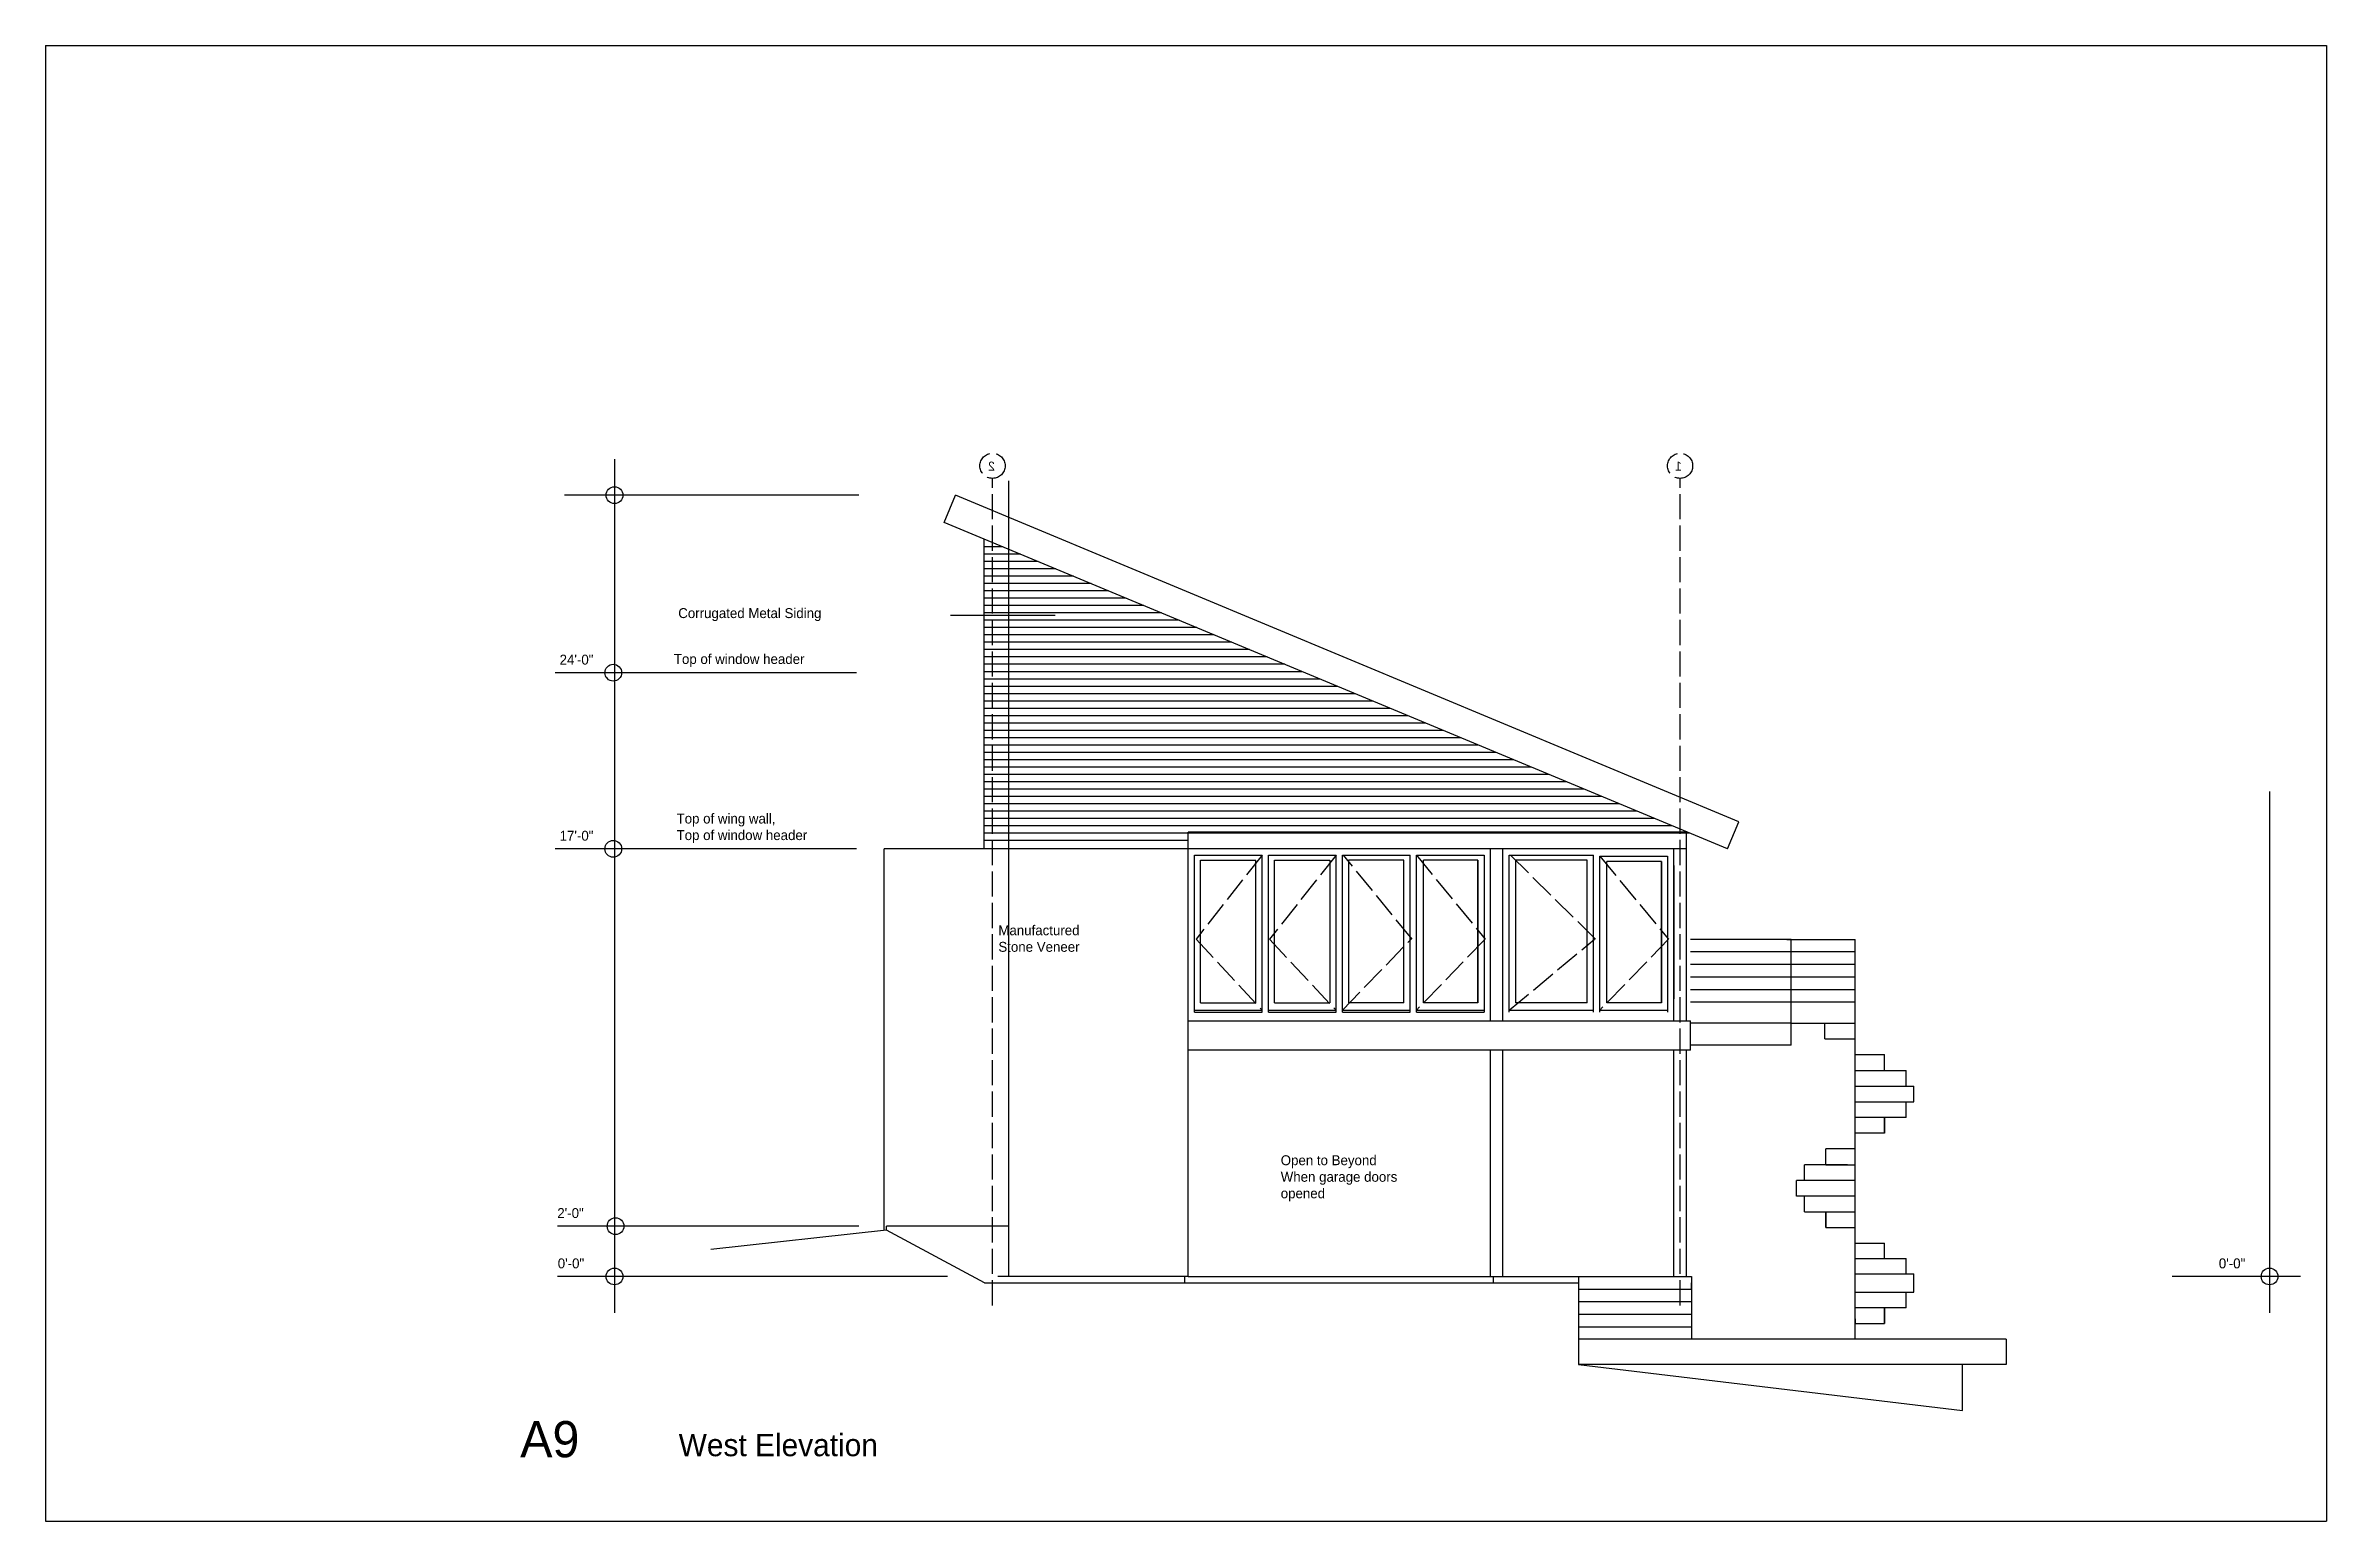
# Model space of a CAD drawing. Header units: inches. Extents: x 967 to 8475, y 452 to 3434.
# Drawn here: x 4564 to 5652, y 1211 to 1915 of the extents above; entities that cross this region are included whole.
import ezdxf

# ---------------------------------------------------------------- set-up
doc = ezdxf.new("R2010")
doc.units = ezdxf.units.IN
doc.header["$MEASUREMENT"] = 0
doc.linetypes.add('ACAD_ISO02W100', pattern=[15, 12, -3])
for name, color, linetype in [('const', 7, 'Continuous'), ('e1', 7, 'Continuous'), ('e2', 251, 'Continuous'), ('glassSwing', 172, 'ACAD_ISO02W100'), ('grid', 252, 'ACAD_ISO02W100'), ('stairs', 140, 'Continuous'), ('walls', 7, 'Continuous')]:
    doc.layers.add(name, color=color, linetype=linetype)

msp = doc.modelspace()

# ---------------------------------------------------------------- texts
at = {"layer": 'const', "extrusion": (0, 0, -1), "char_height": 4.26, "width": 1625.197, "attachment_point": 1, "text_direction": (-1, 0, 0)}
for s, insert in [('2', (5017, 1716.8)), ('1', (5344.7, 1716.8))]:
    msp.add_mtext(s, dxfattribs=dict(at, insert=insert))
at = {"layer": 'const', "attachment_point": 1}
for s, insert, char_height, width in [('Corrugated Metal Siding', (4866, 1646.9), 4.736, 1805.775), ('24\'-0"', (4809.4, 1624.7), 4.74, 1805.775), ('\\PTop of window header', (4863.9, 1632.9), 4.736, 1805.775), ('Top of wing wall,\\PTop of window header', (4865.2, 1548.9), 4.736, 1805.775), ('17\'-0"', (4809.4, 1540.7), 4.74, 1805.775), ('Manufactured^JStone Veneer', (5018.7, 1495.6), 4.736, 1805.775), ('Open to Beyond^JWhen garage doors^Jopened', (5153.4, 1385.9), 4.736, 1805.775), ('2\'-0"', (4808.3, 1360.7), 4.74, 1805.775), ('0\'-0"', (4808.5, 1336.7), 4.74, 1805.775), ('0\'-0"', (5600.9, 1336.7), 4.74, 1805.775), ('A9', (4790.6, 1259.1), 17.26, 6582.049), ('West Elevation', (4866.2, 1253), 10.656, 4062.993)]:
    msp.add_mtext(s, dxfattribs=dict(at, insert=insert, char_height=char_height, width=width))

# ---------------------------------------------------------------- linework, layer by layer
for p, q in [((4564.2, 1915.3), (5652.2, 1915.3)), ((4564.2, 1915.3), (4564.2, 1211.3)), ((5652.2, 1915.3), (5652.2, 1211.3)), ((4564.2, 1211.3), (5652.2, 1211.3))]:
    msp.add_line(p, q)
at = {"layer": 'e1'}
for p, q in [((5109.2, 1328.1), (5109.2, 1540.1)), ((5396.9, 1488.9), (5348.9, 1488.9)), ((5427.4, 1482.9), (5348.9, 1482.9)), ((5396.9, 1448.9), (5396.9, 1488.9)), ((5427.4, 1476.9), (5348.9, 1476.9)), ((5427.4, 1470.9), (5348.9, 1470.9)), ((5427.4, 1464.9), (5348.9, 1464.9)), ((5427.4, 1458.9), (5348.9, 1458.9)), ((5396.9, 1448.9), (5348.9, 1448.9)), ((5396.9, 1438.4), (5396.9, 1448.9)), ((5396.9, 1438.4), (5348.9, 1438.4)), ((5348.9, 1436.1), (5109.2, 1436.1)), ((5107.7, 1325.1), (5107.7, 1328.1)), ((5295.4, 1328.1), (5295.4, 1286.1)), ((5499.4, 1298.1), (5295.4, 1298.1)), ((5499.4, 1298.1), (5499.4, 1286.1)), ((5499.4, 1286.1), (5295.4, 1286.1))]:
    msp.add_line(p, q, dxfattribs=at)
at = {"layer": 'e2'}
for p, q in [((4835.6, 1717.9), (4835.6, 1310.7)), ((4952.2, 1700.8), (4811.7, 1700.8)), ((5023.7, 1352.1), (5023.7, 1707.7)), ((5020.9, 1676.1), (5011.9, 1676.1)), ((5029.3, 1672.6), (5011.9, 1672.6)), ((5037.7, 1669.1), (5011.9, 1669.1)), ((5046.1, 1665.6), (5011.9, 1665.6)), ((5054.5, 1662.1), (5011.9, 1662.1)), ((5062.9, 1658.6), (5011.9, 1658.6)), ((5071.3, 1655.1), (5011.9, 1655.1)), ((5079.7, 1651.6), (5011.9, 1651.6)), ((5088.1, 1648.1), (5011.9, 1648.1)), ((5096.5, 1644.6), (5011.9, 1644.6)), ((5104.9, 1641.1), (5011.9, 1641.1)), ((5113.3, 1637.6), (5011.9, 1637.6)), ((5121.7, 1634.1), (5011.9, 1634.1)), ((5130.1, 1630.6), (5011.9, 1630.6)), ((5138.5, 1627.1), (5011.9, 1627.1)), ((5146.9, 1623.6), (5011.9, 1623.6)), ((4951.1, 1616.1), (4807.3, 1616.1)), ((5155.3, 1620.1), (5011.9, 1620.1)), ((5163.7, 1616.6), (5011.9, 1616.6)), ((5172.1, 1613.1), (5011.9, 1613.1)), ((5180.5, 1609.6), (5011.9, 1609.6)), ((5188.9, 1606.1), (5011.9, 1606.1)), ((5197.3, 1602.6), (5011.9, 1602.6)), ((5205.7, 1599.1), (5011.9, 1599.1)), ((5214.1, 1595.6), (5011.9, 1595.6)), ((5222.5, 1592.1), (5011.9, 1592.1)), ((5230.9, 1588.6), (5011.9, 1588.6)), ((5239.3, 1585.1), (5011.9, 1585.1)), ((5247.7, 1581.6), (5011.9, 1581.6)), ((5256.1, 1578.1), (5011.9, 1578.1)), ((5264.5, 1574.6), (5011.9, 1574.6)), ((5272.9, 1571.1), (5011.9, 1571.1)), ((5281.3, 1567.6), (5011.9, 1567.6)), ((5289.7, 1564.1), (5011.9, 1564.1)), ((5298.1, 1560.6), (5011.9, 1560.6)), ((5306.5, 1557.1), (5011.9, 1557.1)), ((5625.1, 1559.5), (5625.1, 1310.7)), ((5314.9, 1553.6), (5011.9, 1553.6)), ((5323.3, 1550.1), (5011.9, 1550.1)), ((5331.7, 1546.6), (5011.9, 1546.6)), ((5340.1, 1543.1), (5011.9, 1543.1)), ((5109.2, 1539.6), (5011.9, 1539.6)), ((5109.2, 1536.1), (5011.9, 1536.1)), ((5348.5, 1539.6), (5109.2, 1539.6)), ((4951.1, 1532.1), (4807.3, 1532.1)), ((5112.2, 1529.1), (5144.5, 1529.1)), ((5112.2, 1454.1), (5112.2, 1529.1)), ((5112.2, 1529.1), (5144.5, 1529.1)), ((5112.2, 1454.1), (5112.2, 1529.1)), ((5115.2, 1526.6), (5141.5, 1526.6)), ((5115.2, 1458.6), (5115.2, 1526.6)), ((5115.2, 1526.6), (5141.5, 1526.6)), ((5115.2, 1458.6), (5115.2, 1526.6)), ((5141.5, 1458.6), (5141.5, 1526.6)), ((5141.5, 1458.6), (5141.5, 1526.6)), ((5144.5, 1454.1), (5144.5, 1529.1)), ((5144.5, 1454.1), (5144.5, 1529.1)), ((5147.5, 1454.1), (5147.5, 1529.1)), ((5147.5, 1529.1), (5179.8, 1529.1)), ((5150.5, 1458.6), (5150.5, 1526.6)), ((5150.5, 1526.6), (5176.8, 1526.6)), ((5176.8, 1526.6), (5176.8, 1458.6)), ((5179.8, 1454.1), (5179.8, 1529.1)), ((5182.8, 1454.1), (5182.8, 1529.1)), ((5182.8, 1529.1), (5215.1, 1529.1)), ((5185.8, 1526.6), (5185.8, 1458.6)), ((5212.1, 1526.6), (5185.8, 1526.6)), ((5212.1, 1458.6), (5212.1, 1526.6)), ((5215.1, 1454.1), (5215.1, 1529.1)), ((5218.1, 1454.1), (5218.1, 1529.1)), ((5218.1, 1529.1), (5250.4, 1529.1)), ((5221.5, 1458.6), (5221.5, 1526.6)), ((5247.5, 1526.6), (5221.5, 1526.6)), ((5247.5, 1458.6), (5247.5, 1526.6)), ((5247.5, 1526.6), (5247.5, 1458.6)), ((5250.4, 1529.1), (5250.4, 1454.1)), ((5262.4, 1454.1), (5262.4, 1529.1)), ((5262.4, 1529.1), (5302.6, 1529.1)), ((5265.4, 1526.6), (5265.4, 1458.6)), ((5299.6, 1526.6), (5265.4, 1526.6)), ((5299.6, 1458.6), (5299.6, 1526.6)), ((5302.6, 1454.1), (5302.6, 1529.1)), ((5305.6, 1454.1), (5305.6, 1528.6)), ((5305.6, 1528.6), (5337.9, 1528.6)), ((5309, 1458.6), (5309, 1526.1)), ((5335, 1526.1), (5309, 1526.1)), ((5335, 1458.6), (5335, 1526.1)), ((5335, 1526.1), (5335, 1458.6)), ((5337.9, 1528.6), (5337.9, 1454.1)), ((5340.9, 1524.1), (5340.9, 1460.6)), ((5115.2, 1458.6), (5141.5, 1458.6)), ((5115.2, 1458.6), (5141.5, 1458.6)), ((5150.5, 1458.6), (5176.8, 1458.6)), ((5212.1, 1458.6), (5185.8, 1458.6)), ((5247.5, 1458.6), (5221.5, 1458.6)), ((5299.6, 1458.6), (5265.4, 1458.6)), ((5335, 1458.6), (5309, 1458.6)), ((5112.2, 1455.1), (5144.5, 1455.1)), ((5112.2, 1455.1), (5144.5, 1455.1)), ((5112.2, 1454.1), (5144.5, 1454.1)), ((5112.2, 1454.1), (5144.5, 1454.1)), ((5147.5, 1455.1), (5179.8, 1455.1)), ((5147.5, 1454.1), (5179.8, 1454.1)), ((5182.8, 1455.1), (5215.1, 1455.1)), ((5182.8, 1454.1), (5215.1, 1454.1)), ((5218.1, 1455.1), (5250.4, 1455.1)), ((5218.1, 1454.1), (5250.4, 1454.1)), ((5262.4, 1455.1), (5302.6, 1455.1)), ((5305.6, 1455.1), (5337.9, 1455.1)), ((4952.2, 1352.1), (4808.4, 1352.1)), ((5023.7, 1352.1), (4965.4, 1352.1)), ((4994.5, 1352.1), (4976.2, 1352.1)), ((5023.7, 1328.1), (5023.7, 1352.1)), ((4994.5, 1328.1), (4808.4, 1328.1)), ((5107.9, 1328.1), (5018.5, 1328.1)), ((5107.9, 1328.1), (5023.7, 1328.1)), ((5109.2, 1328.1), (5107.9, 1328.1)), ((5254.8, 1328.1), (5254.8, 1325.1)), ((5639.8, 1328.1), (5578.7, 1328.1)), ((5295.4, 1322.1), (5349.4, 1322.1)), ((5295.4, 1316.1), (5349.4, 1316.1)), ((5295.4, 1310.1), (5349.4, 1310.1)), ((5295.4, 1304.1), (5349.4, 1304.1)), ((5295.4, 1286.1), (5478.7, 1264.1)), ((5478.7, 1264.1), (5478.7, 1286.1))]:
    msp.add_line(p, q, dxfattribs=at)
for centre in [(4835.6, 1700.8), (4835, 1616.1), (4835, 1532.1), (4836.1, 1352.1), (4835.6, 1328.1), (5625.1, 1328.1)]:
    msp.add_circle(centre, 4, dxfattribs=at)
at = {"layer": 'glassSwing'}
for p, q in [((5144.5, 1529.1), (5113, 1489)), ((5144.5, 1529.1), (5113, 1489)), ((5179.8, 1529.1), (5148, 1489)), ((5216.1, 1489), (5183.3, 1529.1)), ((5218.1, 1529.1), (5250.9, 1489)), ((5303.6, 1489), (5262.9, 1529.1)), ((5305.6, 1528.6), (5338.4, 1489)), ((5113, 1489), (5144.5, 1455.1)), ((5113, 1489), (5144.5, 1455.1)), ((5148, 1489), (5179.8, 1455.1)), ((5182.8, 1455.1), (5215.6, 1489)), ((5250.9, 1489), (5218.1, 1455.1)), ((5262.4, 1455.1), (5303.1, 1489)), ((5338.4, 1489), (5305.6, 1455.1))]:
    msp.add_line(p, q, dxfattribs=at)
at = {"layer": 'grid'}
for p, q in [((5015.9, 1314.3), (5015.9, 1708.8)), ((5343.9, 1314.3), (5343.9, 1708.8))]:
    msp.add_line(p, q, dxfattribs=at)
for centre in [(5015.9, 1714.8), (5343.9, 1714.8)]:
    msp.add_circle(centre, 6, dxfattribs=at)
at = {"layer": 'stairs'}
for p, q in [((5394.9, 1488.9), (5427.4, 1488.9)), ((5427.4, 1298.1), (5427.4, 1488.9)), ((5396.9, 1448.9), (5426.9, 1448.9)), ((5412.9, 1441.4), (5412.9, 1448.9)), ((5412.9, 1441.4), (5427.4, 1441.4)), ((5427.4, 1433.9), (5427.4, 1441.4)), ((5427.4, 1433.9), (5441.4, 1433.9)), ((5427.4, 1426.4), (5451.7, 1426.4)), ((5441.4, 1426.4), (5441.4, 1433.9)), ((5451.7, 1418.9), (5451.7, 1426.4)), ((5427.4, 1418.9), (5455.4, 1418.9)), ((5455.4, 1411.4), (5455.4, 1418.9)), ((5427.4, 1411.4), (5455.4, 1411.4)), ((5451.7, 1403.9), (5427.4, 1403.9)), ((5441.4, 1403.9), (5441.4, 1396.4)), ((5441.4, 1396.4), (5441.4, 1403.9)), ((5451.7, 1403.9), (5451.7, 1411.4)), ((5441.4, 1396.4), (5427.4, 1396.4)), ((5427.4, 1388.9), (5427.4, 1396.4)), ((5427.4, 1388.9), (5413.4, 1388.9)), ((5413.4, 1381.4), (5413.4, 1388.9)), ((5427.4, 1373.9), (5399.4, 1373.9)), ((5399.4, 1366.4), (5399.4, 1373.9)), ((5423.7, 1381.4), (5403.2, 1381.4)), ((5403.2, 1373.9), (5403.2, 1381.4)), ((5413.4, 1381.4), (5427.4, 1381.4)), ((5427.4, 1366.4), (5399.4, 1366.4)), ((5403.2, 1358.9), (5403.2, 1366.4)), ((5403.2, 1358.9), (5427.4, 1358.9)), ((5413.4, 1358.9), (5413.4, 1351.4)), ((5413.4, 1351.4), (5413.4, 1358.9)), ((5413.4, 1351.4), (5427.4, 1351.4)), ((5427.4, 1343.9), (5427.4, 1351.4)), ((5427.4, 1343.9), (5441.4, 1343.9)), ((5441.4, 1336.6), (5441.4, 1343.9)), ((5427.4, 1336.6), (5451.7, 1336.6)), ((5427.4, 1329.4), (5455.4, 1329.4)), ((5451.7, 1329.4), (5451.7, 1336.6)), ((5455.4, 1320.6), (5455.4, 1329.4)), ((5427.4, 1320.6), (5455.4, 1320.6)), ((5451.7, 1313.1), (5451.7, 1320.6)), ((5451.7, 1313.1), (5427.4, 1313.1)), ((5427.4, 1307.9), (5427.4, 1305.6)), ((5427.4, 1305.6), (5441.4, 1305.6)), ((5441.4, 1313.1), (5441.4, 1305.6)), ((5441.4, 1305.6), (5441.4, 1313.1))]:
    msp.add_line(p, q, dxfattribs=at)
at = {"layer": 'walls'}
for p, q in [((4992.8, 1687.8), (4998.2, 1700.8)), ((5371.9, 1545), (4998.2, 1700.8)), ((5366.5, 1532.1), (4992.8, 1687.8)), ((5011.9, 1532.1), (5011.9, 1679.9)), ((4995.8, 1643.5), (5045.8, 1643.5)), ((5366.5, 1532.1), (5371.9, 1545)), ((5347.3, 1540.1), (5109.2, 1540.1)), ((5346.9, 1450.1), (5346.9, 1540.1)), ((5346.9, 1532.1), (4964.2, 1532.1)), ((4964.2, 1350), (4964.2, 1532.1)), ((5253.4, 1450.1), (5253.4, 1532.1)), ((5259.4, 1450.1), (5259.4, 1532.1)), ((5340.9, 1450.1), (5340.9, 1532.1)), ((5340.9, 1454.1), (5340.9, 1526.1)), ((5109.2, 1450.1), (5348.9, 1450.1)), ((5348.9, 1436.1), (5348.9, 1450.1)), ((5253.4, 1328.1), (5253.4, 1436.1)), ((5259.4, 1328.1), (5259.4, 1436.1)), ((5340.9, 1328.1), (5340.9, 1436.1)), ((5346.9, 1328.1), (5346.9, 1436.1)), ((4965.4, 1350.2), (4881.5, 1341)), ((4965.4, 1350.2), (4965.4, 1352.1)), ((5012.1, 1325.1), (4965.4, 1350.2)), ((5109.2, 1328.1), (5349.4, 1328.1)), ((5349.4, 1328.1), (5349.4, 1298.1)), ((5012.1, 1325.1), (5295.4, 1325.1)), ((5349.4, 1322.1), (5349.4, 1325.1))]:
    msp.add_line(p, q, dxfattribs=at)

msp.set_redraw_order([(e.dxf.handle, doc.entitydb.next_handle()) for e in msp.query("TEXT MTEXT ATTDEF DIMENSION ARC_DIMENSION")])  # texts and dimensions are drawn at this point

doc.saveas('drawing.dxf')
